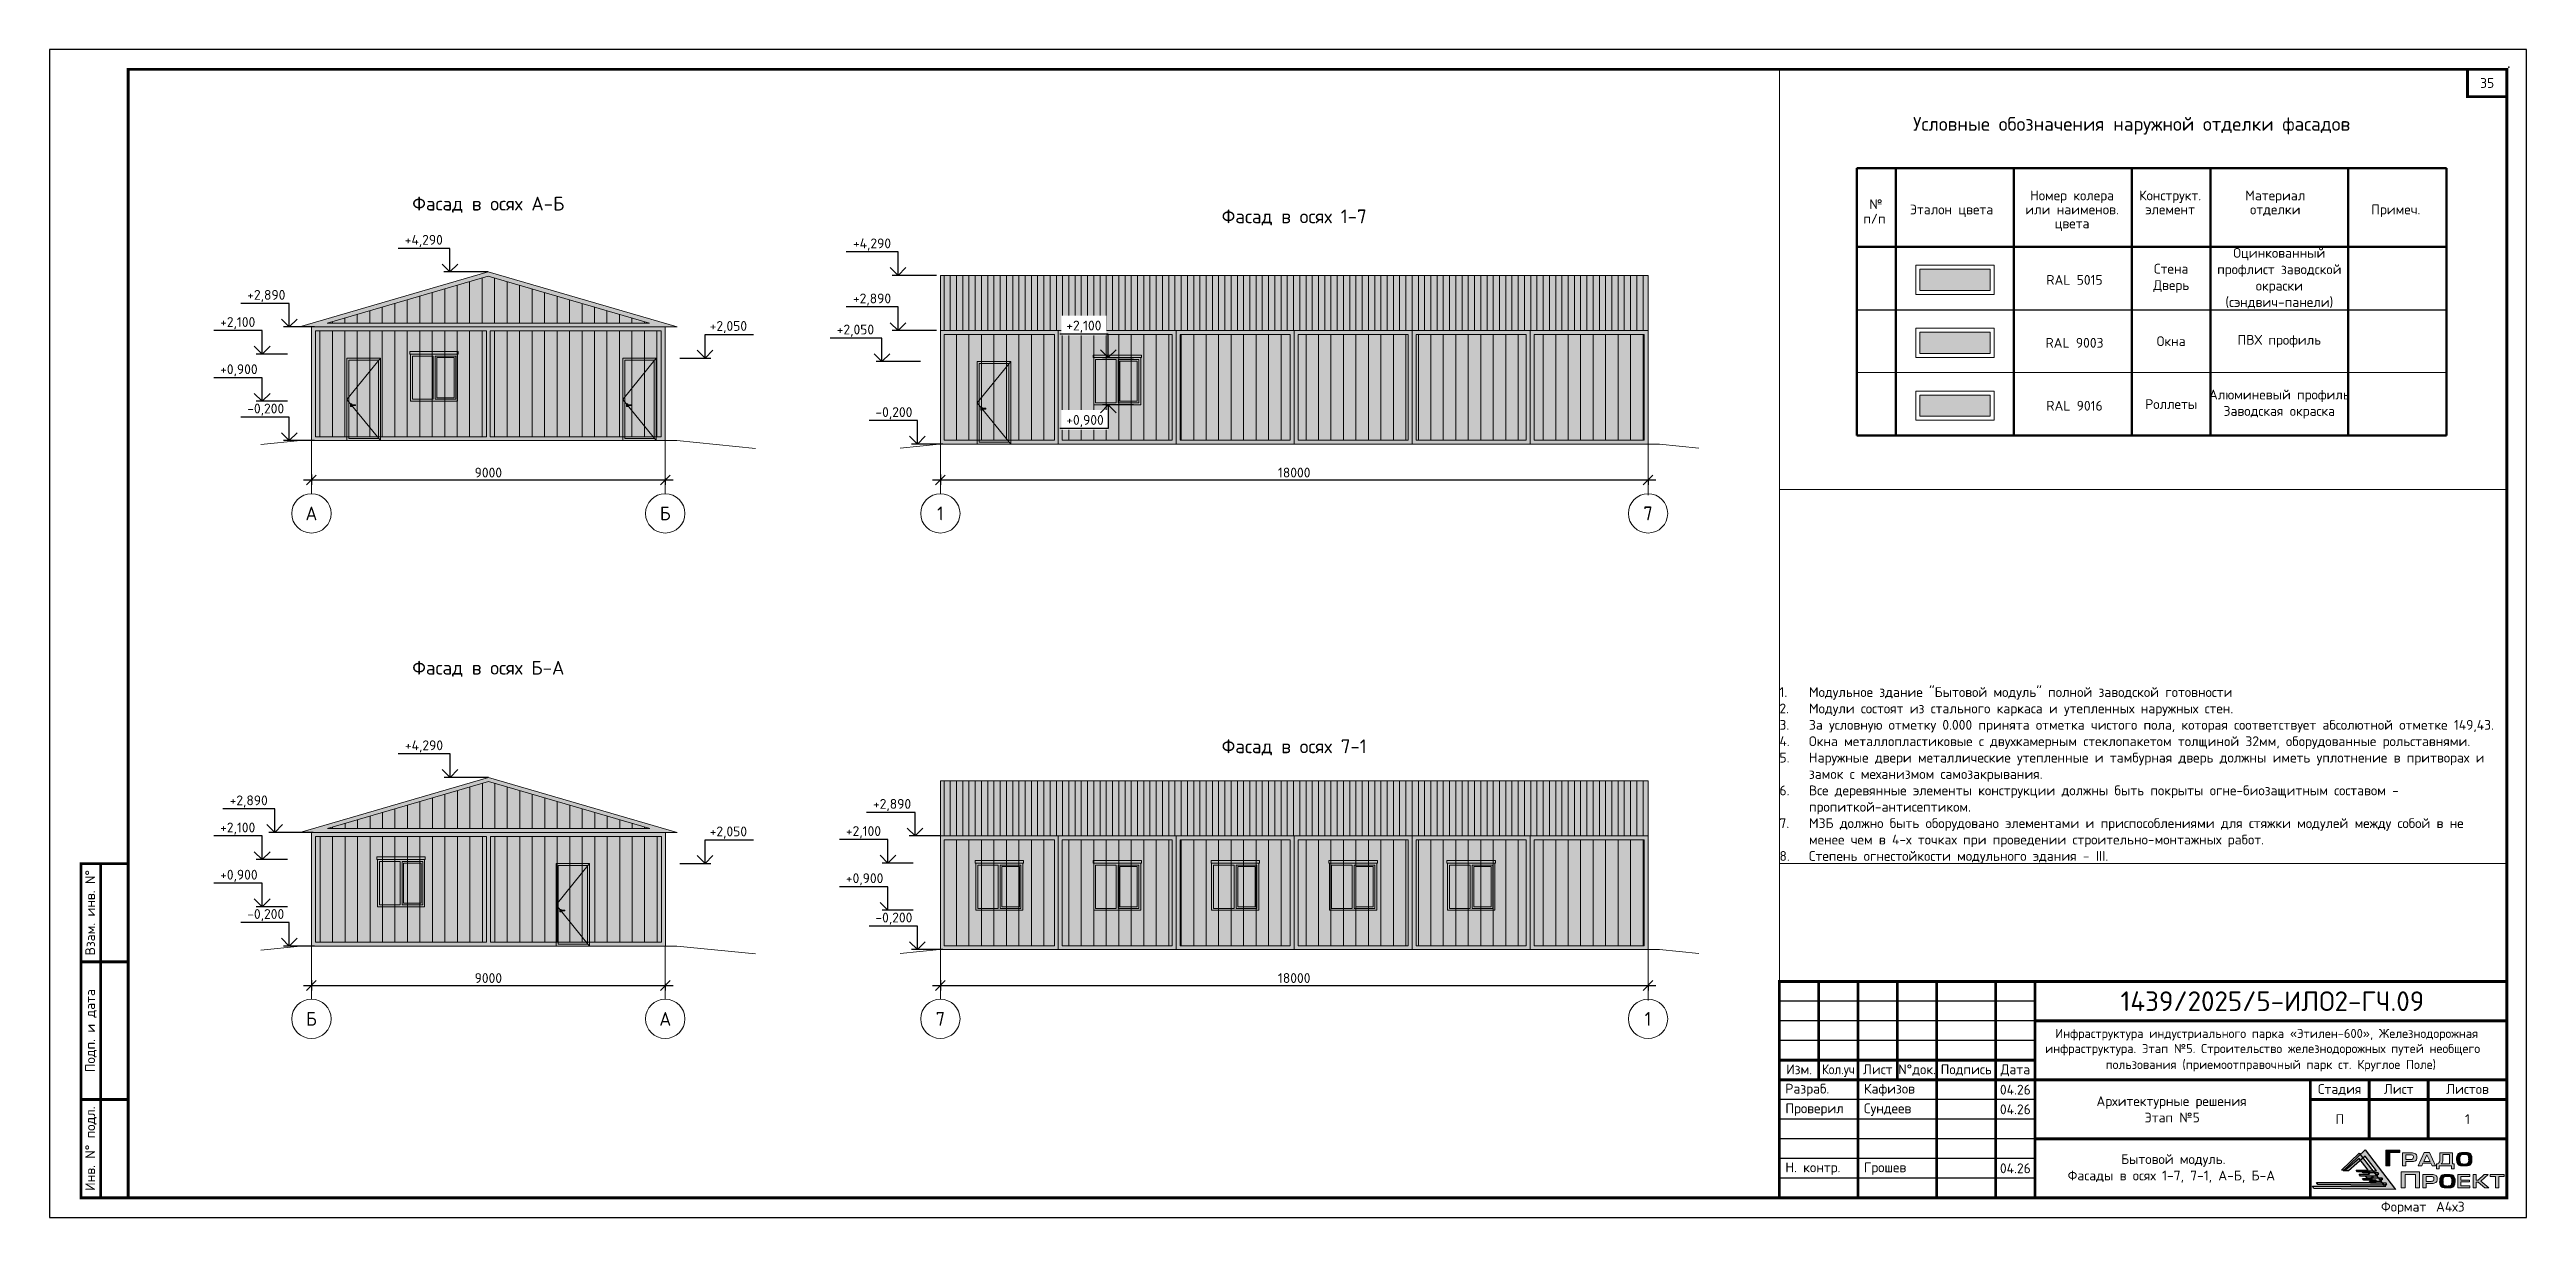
# Paper-space layout '09 быт модуль' of a CAD drawing. Header units: millimetres. Extents: x -84 to 546, y 72 to 369.
# The model-space entities are those that its viewports show. They can reach past a viewport. Long polylines and large blocks are cut down to what shows.
import ezdxf
from ezdxf.enums import TextEntityAlignment as Align

# ---------------------------------------------------------------- set-up
doc = ezdxf.new("R2010")
doc.units = ezdxf.units.MM
doc.linetypes.add('HIDDEN', pattern=[0.375, 0.25, -0.125])
doc.linetypes.add('осевая2', pattern=[28.575, 19.05, -3.175, 3.175, -3.175])
doc.layers.get('Defpoints').update_dxf_attribs({"color": 3})
for name, color, linetype in [('1', 7, 'Continuous'), ('ГрП_Рамка_ДинамическийФормат', 7, 'Continuous'), ('Окно', 7, 'Continuous'), ('ПП_Рамка_ДинамическийФормат', 7, 'Continuous'), ('ТХ размеры', 7, 'Continuous')]:
    doc.layers.add(name, color=color, linetype=linetype)
for name, color, linetype, lineweight in [('7.1.Экспликация', 7, 'Continuous', 60), ('второстепенные', 7, 'Continuous', 25), ('двери', 7, 'Continuous', 25), ('Дополнительная', 7, 'Continuous', 18), ('оси', 7, 'осевая2', 13), ('основная', 7, 'Continuous', 50), ('отметки', 7, 'Continuous', 18), ('размеры', 7, 'Continuous', 18), ('текст', 7, 'Continuous', 20), ('тонкая', 7, 'Continuous', 20), ('штриховка', 7, 'Continuous', 9)]:
    doc.layers.add(name, color=color, linetype=linetype, lineweight=lineweight)
doc.styles.add('GOST-2.304_Type-B', font='GOST Common.ttf')
doc.styles.add('ISOCPEUR', font='isocpeur.ttf')
doc.styles.add('ГОСТ 2.304', font='isocpeur.ttf')
doc.styles.add('СПДС', font='isocpeur.ttf')
doc.dimstyles.new('СПДС', dxfattribs={"dimscale": 50, "dimtxt": 2.5, "dimasz": 2.5, "dimexe": 1.25, "dimexo": 0.625, "dimtad": 1, "dimdec": 0, "dimrnd": 0.001, "dimtxsty": 'ГОСТ 2.304', "dimblk": 'OBLIQUE', "dimcen": 2.5, "dimdle": 2, "dimadec": 0, "dimazin": 2, "dimtfac": 0.75, "dimtdec": 0, "dimtmove": 1, "dimatfit": 3, "dimfxl": 1, "dimtolj": 1, "dimarcsym": 1})
pattern_1 = [(90, (5.53, -12854.05), (-317.5, 0), [])]

psp = doc.layouts.new('09 быт модуль')

# ---------------------------------------------------------------- texts
at = {"layer": 'текст', "lineweight": 20, "insert": (355.6, 162.29), "char_height": 2.5, "width": 182.5563, "attachment_point": 7, "style": 'ГОСТ 2.304'}
psp.add_mtext('\\pi-7.5,l7.5,t7.5;1.^IМодульное здание "{\\A1;Бытовой модуль" полной заводской готовности \\P}2.^IМодули состоят из стального каркаса и утепленных наружных стен. \\P{\\A1;3.^IЗа условную отметку 0.000 принята отметка чистого пола, которая соответствует абсолютной отметке 149,43.\\P}4.^IОкна металлопластиковые с двухкамерным стеклопакетом толщиной 32мм, оборудованные рольставнями.  \\P5.^IНаружные двери металлические утепленные и тамбурная дверь должны иметь уплотнение в притворах и замок с механизмом самозакрывания. \\P6.^IВсе деревянные элементы конструкции должны быть покрыты огне-биозащитным составом - пропиткой-антисептиком.\\P7.^IМЗБ должно быть оборудовано элементами и приспособлениями для стяжки модулей между собой в не менее чем в 4-х точках при проведении строительно-монтажных работ.\\P8.^IСтепень огнестойкости модульного эдания - III.', dxfattribs=at)
at = {"layer": 'текст', "lineweight": 20, "ltscale": 100, "char_height": 2.5, "width": 10, "attachment_point": 5, "style": 'ГОСТ 2.304'}
for insert in [(415.6, 104.79), (415.6, 99.79), (415.6, 84.79)]:
    psp.add_mtext('04.26', dxfattribs=dict(at, insert=insert))

msp = doc.modelspace()

# ---------------------------------------------------------------- texts
at = {"lineweight": 20, "ltscale": 100, "char_height": 250, "attachment_point": 5, "style": 'ГОСТ 2.304'}
for s, insert, width in [('Оцинкованный профлист заводской окраски (сэндвич-панели)', (4098518, 3971395.6), 3500), ('Стена\\PДверь', (4095768, 3971395.6), 2000), ('Окна', (4095768, 3969795.6), 2000), ('ПВХ профиль', (4098518, 3969795.6), 3500), ('Алюминевый профиль\\PЗаводская окраска', (4098518, 3968195.6), 3500), ('Роллеты', (4095768, 3968195.6), 2000)]:
    msp.add_mtext(s, dxfattribs=dict(at, insert=insert, width=width))
at = {"layer": 'текст', "ltscale": 100, "style": 'ГОСТ 2.304'}
for s, height, p in [('Условные обозначения наружной отделки фасадов', 350, (4094760.7, 3975320.3)), ('Номер колера', 250, (4093245.3, 3973502)), ('Конструкт.', 250, (4095740, 3973502)), ('Материал', 250, (4098414.1, 3973502)), ('п/п', 250, (4088218.3, 3972911)), ('№', 250, (4088260.2, 3973279.1)), ('Эталон цвета', 250, (4090181.5, 3973145.2)), ('или наименов.', 250, (4093245.3, 3973145.2)), ('цвета', 250, (4093245.3, 3972790.4)), ('элемент', 250, (4095740, 3973145.2)), ('отделки', 250, (4098414.1, 3973145.2)), ('Примеч.', 250, (4101480.2, 3973145.2)), ('RAL 5015', 250, (4093309, 3971354)), ('RAL 9003', 250, (4093309, 3969754)), ('RAL 9016', 250, (4093309, 3968154))]:
    msp.add_text(s, height=height, dxfattribs=at).set_placement(p, align=Align.MIDDLE_CENTER)
at = {"layer": 'текст', "style": 'ГОСТ 2.304'}
for s, p in [('Фасад в осях А-Б', (4227670, 3971850.4)), ('Фасад в осях 1-7', (4248166.8, 3971526.2)), ('Фасад в осях Б-А', (4227670, 3960048.1)), ('Фасад в осях 7-1', (4248166.8, 3958049.5))]:
    msp.add_text(s, height=350, dxfattribs=at).set_placement(p, align=Align.MIDDLE_CENTER)
at = {"layer": 'текст', "linetype": 'Continuous', "lineweight": 25, "ltscale": 100, "char_height": 250, "style": 'ГОСТ 2.304'}
for s, insert, width, attachment_point in [('+4,290', (4225543.5, 3971054.6), 1155.525, 1), ('+4,290', (4236944.2, 3970964.2), 1155.525, 1), ('+2,890', (4221537.7, 3969654.6), 1076.228, 1), ('+2,890', (4236944.2, 3969564.2), 1155.525, 1), ('+2,100', (4220848.3, 3968964.6), 1076.228, 1), ('+2,050', (4234251.2, 3968864.6), 1076.228, 3), ('+2,050', (4236532.1, 3968774.2), 1155.525, 1), ('+0,900', (4220848.3, 3967764.6), 1076.228, 1), ('-0,200', (4221537.7, 3966764.6), 1076.228, 1), ('-0,200', (4237515.6, 3966674.2), 1076.228, 1), ('+4,290', (4225549, 3958200.5), 1155.525, 1), ('+2,890', (4221089.9, 3956800.5), 1155.525, 1), ('+2,890', (4237453.7, 3956710.2), 1076.228, 1), ('+2,100', (4220848.3, 3956110.5), 1076.228, 1), ('+2,050', (4234251.2, 3956010.5), 1076.228, 3), ('+2,100', (4236764.3, 3956020.2), 1076.228, 1), ('+0,900', (4220848.3, 3954910.5), 1076.228, 1), ('+0,900', (4236764.3, 3954820.2), 1076.228, 1), ('-0,200', (4221537.7, 3953910.5), 1076.228, 1), ('-0,200', (4237515.6, 3953820.2), 1076.228, 1)]:
    msp.add_mtext(s, dxfattribs=dict(at, insert=insert, width=width, attachment_point=attachment_point))
at = {"layer": 'ТХ размеры', "style": 'GOST-2.304_Type-B'}
for s, p in [('А', (4223170, 3963973.5)), ('Б', (4232170, 3963973.5)), ('1', (4239166.8, 3963973.5)), ('7', (4257166.8, 3963973.5)), ('Б', (4223170, 3951119.5)), ('А', (4232170, 3951119.5)), ('7', (4239166.8, 3951119.5)), ('1', (4257166.8, 3951119.5))]:
    msp.add_text(s, height=350, dxfattribs=at).set_placement(p, align=Align.MIDDLE_CENTER)

# ---------------------------------------------------------------- blocks, each defined once
blk = doc.blocks.new('*U31')
at = {"layer": 'ПП_Рамка_ДинамическийФормат', "linetype": 'Continuous', "lineweight": 30, "true_color": 0x0c6001}
h = blk.add_hatch(color=88, dxfattribs=at)
h.dxf.hatch_style = 1
h.paths.add_polyline_path([(583.4, 11.89), (588.95, 17.21), (596.72, 7.1), (575.95, 7.34), (575.59, 7.93), (594.24, 7.93), (593.87, 8.41), (594.5, 8.41), (594.28, 8.69), (590.46, 8.69), (590.04, 9.24), (593.23, 9.24), (592.86, 9.72), (593.49, 9.73), (593.27, 10), (589.47, 10), (589.04, 10.56), (592.22, 10.56), (591.86, 11.03), (592.48, 11.04), (592.26, 11.33), (588.45, 11.32), (588.02, 11.87), (591.84, 11.88), (588.98, 15.58), (584.72, 11.89)])
at = {"layer": 'ПП_Рамка_ДинамическийФормат', "linetype": 'Continuous', "lineweight": 30, "true_color": 0x033c8c}
h = blk.add_hatch(color=156, dxfattribs=at)
h.dxf.hatch_style = 1
h.paths.add_polyline_path([(582.93, 12.05), (587.41, 16.35), (593.69, 8.19), (576.92, 8.38), (576.62, 8.85), (591.68, 8.85), (591.39, 9.24), (591.89, 9.24), (591.72, 9.47), (588.63, 9.47), (588.29, 9.91), (590.87, 9.91), (590.57, 10.3), (591.08, 10.3), (590.9, 10.53), (587.83, 10.53), (587.48, 10.98), (590.05, 10.98), (589.76, 11.36), (590.26, 11.36), (590.08, 11.6), (587.01, 11.59), (586.66, 12.04), (589.74, 12.04), (587.44, 15.03), (584, 12.05)])
at = {"layer": 'ПП_Рамка_ДинамическийФормат', "linetype": 'Continuous', "lineweight": 0, "true_color": 0x033c8c}
h = blk.add_hatch(color=156, dxfattribs=at)
h.dxf.hatch_style = 1
h.paths.add_polyline_path([(594.23, 13.1), (595.23, 13.1), (595.23, 16.53), (597.8, 16.53), (597.8, 17.14), (594.23, 17.14)])
h = blk.add_hatch(color=156, dxfattribs=at)
h.dxf.hatch_style = 1
h.paths.add_polyline_path([(601.81, 16.19, 0.129761), (600.77, 16.46), (598.48, 16.46), (598.48, 13.1), (599.33, 13.1), (599.33, 14.21), (600.8, 14.21, 0.148195), (601.76, 14.43, 0.229809), (602.12, 15.01), (602.12, 15.6, 0.271278)])
h.paths.add_polyline_path([(599.32, 15.95), (600.58, 15.95, -0.094959), (600.98, 15.88, -0.198887), (601.19, 15.68, -0.099141), (601.26, 15.31, -0.182798), (601.11, 14.9, -0.188884), (600.82, 14.74, -0.015492), (600.55, 14.72), (599.32, 14.72)], flags=16)
h.paths.add_polyline_path([(605.32, 16.48), (604.01, 16.48), (602.49, 13.1), (603.39, 13.1), (603.65, 13.79), (605.68, 13.79), (605.99, 13.1), (606.83, 13.1)])
h.paths.add_polyline_path([(604.67, 15.96), (605.5, 14.23), (603.87, 14.23)], flags=16)
h.paths.add_polyline_path([(611.21, 16.47), (607.94, 16.47), (607.94, 14.64, -0.224), (607.59, 13.73), (607.48, 13.62), (607.13, 13.62), (607.13, 12.35), (607.83, 12.35), (607.83, 13.1), (610.91, 13.1), (610.91, 12.36), (611.64, 12.36), (611.64, 13.62), (611.21, 13.62)])
h.paths.add_polyline_path([(608.73, 15.97), (610.42, 15.97), (610.42, 13.6), (608.33, 13.6), (608.34, 13.66), (608.41, 13.69), (608.48, 13.76, 0.193412), (608.73, 14.4)], flags=16)
h.paths.add_polyline_path([(602.77, 11.58), (598.11, 11.58), (598.11, 7.56), (599.13, 7.56), (599.13, 10.93), (601.75, 10.93), (601.75, 7.56), (602.77, 7.56)])
h.paths.add_polyline_path([(607.29, 9.47), (607.29, 10.05, 0.311605), (607.01, 10.64, 0.129761), (605.97, 10.91), (603.68, 10.91), (603.68, 7.56), (604.53, 7.56), (604.53, 8.66), (606, 8.66, 0.148195), (606.96, 8.89, 0.267677)])
h.paths.add_polyline_path([(604.53, 10.41), (605.78, 10.41, -0.094959), (606.19, 10.33, -0.198887), (606.4, 10.13, -0.099141), (606.47, 9.76, -0.182798), (606.32, 9.35, -0.188884), (606.03, 9.2, -0.015492), (605.76, 9.18), (604.53, 9.18)], flags=16)
h.paths.add_polyline_path([(615.51, 9.48), (613.33, 9.48), (613.33, 10.41), (615.61, 10.41), (615.61, 10.91), (612.53, 10.91), (612.53, 7.56), (615.61, 7.56), (615.61, 8.01), (613.33, 8.01), (613.33, 9.04), (615.51, 9.04)])
h.paths.add_polyline_path([(617.25, 10.91), (616.45, 10.91), (616.45, 7.56), (617.25, 7.56), (617.25, 9), (617.73, 9), (619.41, 7.56), (620.42, 7.56), (618.4, 9.26), (620.26, 10.91), (619.28, 10.91), (617.72, 9.5), (617.25, 9.5)])
h.paths.add_polyline_path([(622.96, 10.4), (624.32, 10.4), (624.32, 10.91), (620.79, 10.91), (620.79, 10.4), (622.15, 10.4), (622.15, 7.56), (622.96, 7.56)])
h = blk.add_hatch(color=156, dxfattribs=at)
h.dxf.hatch_style = 1
edge = h.paths.add_edge_path()
edge.add_spline(control_points=[(614.18, 13.1), (614.31, 13.1), (614.55, 13.1), (614.88, 13.12), (615.17, 13.17), (615.43, 13.26), (615.66, 13.35), (615.86, 13.54), (616.04, 13.82), (616.16, 14.32), (616.15, 14.7), (616.14, 14.94), (616.14, 15.1), (616.14, 15.39), (616.04, 15.79), (615.86, 16.07), (615.66, 16.26), (615.43, 16.36), (615.17, 16.45), (614.88, 16.5), (614.55, 16.51), (614.31, 16.51), (614.18, 16.51), (614.05, 16.51), (613.82, 16.51), (613.49, 16.5), (613.2, 16.45), (612.94, 16.36), (612.71, 16.26), (612.51, 16.07), (612.33, 15.79), (612.23, 15.39), (612.23, 15.1), (612.23, 14.94), (612.22, 14.7), (612.21, 14.32), (612.33, 13.82), (612.51, 13.54), (612.71, 13.35), (612.94, 13.26), (613.2, 13.17), (613.49, 13.12), (613.82, 13.1), (614.05, 13.1), (614.18, 13.1)], knot_values=[0, 0, 0, 0, 0.392432, 0.709081, 0.998708, 1.278127, 1.53821, 1.728059, 2.110629, 2.5013, 3.242256, 3.242256, 3.242256, 3.711066, 4.101736, 4.484307, 4.674156, 4.934238, 5.213657, 5.503284, 5.819934, 6.212366, 6.212366, 6.212366, 6.590896, 6.907546, 7.197173, 7.476592, 7.736674, 7.926524, 8.309094, 8.699764, 9.168574, 9.168574, 9.168574, 9.90953, 10.300201, 10.682771, 10.87262, 11.132703, 11.412122, 11.701749, 12.018398, 12.396929, 12.396929, 12.396929, 12.396929], degree=3, periodic=0)
edge = h.paths.add_edge_path(flags=16)
edge.add_spline(control_points=[(613.07, 14.94), (613.07, 14.88), (613.07, 14.8), (613.07, 14.81), (613.07, 14.69), (613.06, 14.48), (613.1, 14.21), (613.14, 14), (613.23, 13.87), (613.29, 13.75), (613.41, 13.68), (613.54, 13.61), (613.7, 13.6), (613.89, 13.59), (614.04, 13.58), (614.15, 13.58), (614.18, 13.58), (614.22, 13.58), (614.32, 13.58), (614.48, 13.59), (614.66, 13.6), (614.83, 13.61), (614.96, 13.68), (615.07, 13.74), (615.14, 13.87), (615.22, 13.99), (615.27, 14.2), (615.31, 14.47), (615.3, 14.69), (615.3, 14.81), (615.3, 14.93), (615.31, 15.14), (615.27, 15.41), (615.23, 15.62), (615.14, 15.75), (615.07, 15.87), (614.96, 15.93), (614.83, 16), (614.66, 16.01), (614.48, 16.02), (614.32, 16.03), (614.22, 16.03), (614.19, 16.03), (614.15, 16.03), (614.05, 16.03), (613.89, 16.02), (613.71, 16.01), (613.54, 16), (613.41, 15.93), (613.3, 15.87), (613.23, 15.75), (613.15, 15.62), (613.1, 15.41), (613.06, 15.14), (613.07, 15), (613.07, 14.94)], knot_values=[0, 0, 0, 0, 1, 2, 3, 4, 5, 6, 7, 8, 9, 10, 11, 12, 13, 14, 15, 16, 17, 18, 19, 20, 21, 22, 23, 24, 25, 26, 27, 28, 29, 30, 31, 32, 33, 34, 35, 36, 37, 38, 39, 40, 41, 42, 43, 44, 45, 46, 47, 48, 49, 50, 51, 52, 53, 53, 53, 53], degree=3, periodic=0)
h = blk.add_hatch(color=156, dxfattribs=at)
h.dxf.hatch_style = 1
edge = h.paths.add_edge_path()
edge.add_spline(control_points=[(609.88, 7.56), (610.01, 7.56), (610.25, 7.56), (610.58, 7.56), (610.87, 7.58), (611.14, 7.67), (611.36, 7.76), (611.57, 7.96), (611.74, 8.23), (611.86, 8.73), (611.85, 9.11), (611.85, 9.36), (611.85, 9.51), (611.85, 9.8), (611.74, 10.21), (611.57, 10.48), (611.36, 10.68), (611.14, 10.77), (610.87, 10.86), (610.58, 10.91), (610.25, 10.91), (610.01, 10.91), (609.88, 10.91), (609.76, 10.91), (609.52, 10.91), (609.2, 10.91), (608.9, 10.86), (608.64, 10.77), (608.41, 10.68), (608.21, 10.48), (608.04, 10.21), (607.93, 9.8), (607.93, 9.51), (607.93, 9.36), (607.92, 9.11), (607.91, 8.73), (608.04, 8.23), (608.21, 7.96), (608.41, 7.76), (608.64, 7.67), (608.9, 7.58), (609.2, 7.56), (609.52, 7.56), (609.76, 7.56), (609.88, 7.56)], knot_values=[0, 0, 0, 0, 0.392432, 0.709081, 0.998708, 1.278127, 1.53821, 1.728059, 2.110629, 2.5013, 3.242256, 3.242256, 3.242256, 3.711066, 4.101736, 4.484307, 4.674156, 4.934238, 5.213657, 5.503284, 5.819934, 6.212366, 6.212366, 6.212366, 6.590896, 6.907546, 7.197173, 7.476592, 7.736674, 7.926524, 8.309094, 8.699764, 9.168574, 9.168574, 9.168574, 9.90953, 10.300201, 10.682771, 10.87262, 11.132703, 11.412122, 11.701749, 12.018398, 12.396929, 12.396929, 12.396929, 12.396929], degree=3, periodic=0)
edge = h.paths.add_edge_path(flags=16)
edge.add_spline(control_points=[(608.77, 9.35), (608.78, 9.3), (608.78, 9.22), (608.78, 9.22), (608.77, 9.11), (608.77, 8.89), (608.81, 8.62), (608.85, 8.41), (608.93, 8.28), (609, 8.16), (609.11, 8.1), (609.24, 8.03), (609.41, 8.02), (609.59, 8), (609.75, 8), (609.85, 8), (609.89, 8), (609.92, 8), (610.03, 8), (610.19, 8), (610.37, 8.01), (610.53, 8.02), (610.66, 8.09), (610.78, 8.16), (610.85, 8.28), (610.93, 8.4), (610.97, 8.61), (611.01, 8.88), (611.01, 9.1), (611, 9.22), (611.01, 9.34), (611.01, 9.55), (610.97, 9.82), (610.93, 10.03), (610.85, 10.16), (610.78, 10.28), (610.67, 10.34), (610.53, 10.42), (610.37, 10.42), (610.19, 10.44), (610.03, 10.44), (609.93, 10.44), (609.89, 10.44), (609.85, 10.44), (609.75, 10.44), (609.59, 10.44), (609.41, 10.42), (609.25, 10.41), (609.11, 10.34), (609, 10.28), (608.93, 10.16), (608.85, 10.03), (608.81, 9.82), (608.77, 9.55), (608.77, 9.41), (608.77, 9.35)], knot_values=[0, 0, 0, 0, 1, 2, 3, 4, 5, 6, 7, 8, 9, 10, 11, 12, 13, 14, 15, 16, 17, 18, 19, 20, 21, 22, 23, 24, 25, 26, 27, 28, 29, 30, 31, 32, 33, 34, 35, 36, 37, 38, 39, 40, 41, 42, 43, 44, 45, 46, 47, 48, 49, 50, 51, 52, 53, 53, 53, 53], degree=3, periodic=0)
at = {"layer": 'ПП_Рамка_ДинамическийФормат'}
blk.add_lwpolyline([(0, 0), (630, 0), (630, 297), (0, 297)], close=True, dxfattribs=at)
at = {"layer": 'ПП_Рамка_ДинамическийФормат', "const_width": 0.7}
for points in [[(20, 5), (625, 5), (625, 292), (20, 292)], [(625, 285), (625, 292), (615, 292), (615, 285)], [(8, 5), (20, 5), (20, 90), (8, 90)], [(440, 60), (440, 5), (625, 5), (625, 60)]]:
    blk.add_lwpolyline(points, close=True, dxfattribs=at)
for points in [[(13, 5), (13, 90)], [(20, 65), (8, 65)], [(450, 60), (450, 35)], [(460, 60), (460, 5)], [(470, 60), (470, 35)], [(480, 60), (480, 5)], [(495, 60), (495, 5)], [(505, 60), (505, 5)], [(505, 50), (625, 50)], [(505, 40), (440, 40)], [(505, 35), (440, 35)], [(505, 35), (625, 35)], [(575, 35), (575, 5)], [(590, 35), (590, 20)], [(605, 35), (605, 20)], [(20, 30), (8, 30)], [(625, 30), (575, 30)], [(505, 20), (625, 20)]]:
    blk.add_lwpolyline(points, dxfattribs=at)
at = {"layer": 'ПП_Рамка_ДинамическийФормат'}
for points in [[(505, 55), (440, 55)], [(505, 50), (440, 50)], [(505, 45), (440, 45)], [(505, 30), (440, 30)], [(505, 25), (440, 25)], [(505, 20), (440, 20)], [(505, 15), (440, 15)], [(505, 10), (440, 10)]]:
    blk.add_lwpolyline(points, dxfattribs=at)
at = {"layer": 'ПП_Рамка_ДинамическийФормат', "color": 88, "linetype": 'Continuous', "lineweight": 30, "true_color": 0x0c6001}
blk.add_lwpolyline([(583.4, 11.89), (588.95, 17.21), (596.72, 7.1), (575.95, 7.34), (575.59, 7.93), (594.24, 7.93), (593.87, 8.41), (594.5, 8.41), (594.28, 8.69), (590.46, 8.69), (590.04, 9.24), (593.23, 9.24), (592.86, 9.72), (593.49, 9.73), (593.27, 10), (589.47, 10), (589.04, 10.56), (592.22, 10.56), (591.86, 11.03), (592.48, 11.04), (592.26, 11.33), (588.45, 11.32), (588.02, 11.87), (591.84, 11.88), (588.98, 15.58), (584.72, 11.89)], close=True, dxfattribs=at)
at = {"layer": 'ПП_Рамка_ДинамическийФормат', "color": 7, "linetype": 'Continuous', "lineweight": 30, "true_color": 0xffffff}
blk.add_lwpolyline([(582.93, 12.05), (587.41, 16.35), (593.69, 8.19), (576.92, 8.38), (576.62, 8.85), (591.68, 8.85), (591.39, 9.24), (591.89, 9.24), (591.72, 9.47), (588.63, 9.47), (588.29, 9.91), (590.87, 9.91), (590.57, 10.3), (591.08, 10.3), (590.9, 10.53), (587.83, 10.53), (587.48, 10.98), (590.05, 10.98), (589.76, 11.36), (590.26, 11.36), (590.08, 11.6), (587.01, 11.59), (586.66, 12.04), (589.74, 12.04), (587.44, 15.03), (584, 12.05)], close=True, dxfattribs=at)
at = {"layer": 'ПП_Рамка_ДинамическийФормат', "color": 156, "linetype": 'Continuous', "lineweight": 0, "true_color": 0x033c8c}
blk.add_lwpolyline([(594.23, 13.1), (594.23, 17.14), (597.8, 17.14), (597.8, 16.53), (595.23, 16.53), (595.23, 13.1), (594.23, 13.1)], dxfattribs=at)
for points in [[(598.48, 13.1), (598.48, 16.46), (600.77, 16.46, -0.129761), (601.81, 16.19, -0.271278), (602.12, 15.6), (602.12, 15.01, -0.229809), (601.76, 14.43, -0.148195), (600.8, 14.21), (599.33, 14.21), (599.33, 13.1), (598.48, 13.1)], [(607.94, 16.47), (611.21, 16.47), (611.21, 13.62), (611.64, 13.62), (611.64, 12.36), (610.91, 12.36), (610.91, 13.1), (607.83, 13.1), (607.83, 12.35), (607.13, 12.35), (607.13, 13.62), (607.48, 13.62), (607.59, 13.73, 0.224), (607.94, 14.64), (607.94, 16.47)], [(603.68, 7.56), (603.68, 10.91), (605.97, 10.91, -0.129761), (607.01, 10.64, -0.311605), (607.29, 10.05), (607.29, 9.47, -0.267677), (606.96, 8.89, -0.148195), (606, 8.66), (604.53, 8.66), (604.53, 7.56), (603.68, 7.56)]]:
    blk.add_lwpolyline(points, format="xyb", dxfattribs=at)
for points in [[(599.32, 15.95), (600.58, 15.95, -0.094959), (600.98, 15.88, -0.198887), (601.19, 15.68, -0.099141), (601.26, 15.31, -0.182798), (601.11, 14.9, -0.188884), (600.82, 14.74, -0.015492), (600.55, 14.72), (599.32, 14.72), (599.32, 15.95)], [(608.73, 15.97), (610.42, 15.97), (610.42, 13.6), (608.33, 13.6), (608.34, 13.66), (608.41, 13.69), (608.48, 13.76, 0.193412), (608.73, 14.4), (608.73, 15.97)], [(604.53, 10.41), (605.78, 10.41, -0.094959), (606.19, 10.33, -0.198887), (606.4, 10.13, -0.099141), (606.47, 9.76, -0.182798), (606.32, 9.35, -0.188884), (606.03, 9.2, -0.015492), (605.76, 9.18), (604.53, 9.18), (604.53, 10.41)]]:
    blk.add_lwpolyline(points, format="xyb", close=True, dxfattribs=at)
for points in [[(602.49, 13.1), (604.01, 16.48), (605.32, 16.48), (606.83, 13.1), (605.99, 13.1), (605.68, 13.79), (603.65, 13.79), (603.39, 13.1)], [(603.87, 14.23), (605.5, 14.23), (604.67, 15.96), (603.87, 14.23)], [(602.77, 7.56), (602.77, 11.58), (598.11, 11.58), (598.11, 7.56), (599.13, 7.56), (599.13, 10.93), (601.75, 10.93), (601.75, 7.56)], [(612.53, 10.91), (612.53, 7.56), (615.61, 7.56), (615.61, 8.01), (613.33, 8.01), (613.33, 9.04), (615.51, 9.04), (615.51, 9.48), (613.33, 9.48), (613.33, 10.41), (615.61, 10.41), (615.61, 10.91)], [(616.45, 10.91), (617.25, 10.91), (617.25, 9.5), (617.72, 9.5), (619.28, 10.91), (620.26, 10.91), (618.4, 9.26), (620.42, 7.56), (619.41, 7.56), (617.73, 9), (617.25, 9), (617.25, 7.56), (616.45, 7.56)], [(622.15, 7.56), (622.15, 10.4), (620.79, 10.4), (620.79, 10.91), (624.32, 10.91), (624.32, 10.4), (622.96, 10.4), (622.96, 7.56)]]:
    blk.add_lwpolyline(points, close=True, dxfattribs=at)
for points in [[(614.18, 13.1), (614.31, 13.1), (614.55, 13.1), (614.88, 13.12), (615.17, 13.17), (615.43, 13.26), (615.66, 13.35), (615.86, 13.54), (616.04, 13.82), (616.16, 14.32), (616.15, 14.7), (616.14, 14.94), (616.14, 15.1), (616.14, 15.39), (616.04, 15.79), (615.86, 16.07), (615.66, 16.26), (615.43, 16.36), (615.17, 16.45), (614.88, 16.5), (614.55, 16.51), (614.31, 16.51), (614.18, 16.51), (614.05, 16.51), (613.82, 16.51), (613.49, 16.5), (613.2, 16.45), (612.94, 16.36), (612.71, 16.26), (612.51, 16.07), (612.33, 15.79), (612.23, 15.39), (612.23, 15.1), (612.23, 14.94), (612.22, 14.7), (612.21, 14.32), (612.33, 13.82), (612.51, 13.54), (612.71, 13.35), (612.94, 13.26), (613.2, 13.17), (613.49, 13.12), (613.82, 13.1), (614.05, 13.1), (614.18, 13.1)], [(609.88, 7.56), (610.01, 7.56), (610.25, 7.56), (610.58, 7.56), (610.87, 7.58), (611.14, 7.67), (611.36, 7.76), (611.57, 7.96), (611.74, 8.23), (611.86, 8.73), (611.85, 9.11), (611.85, 9.36), (611.85, 9.51), (611.85, 9.8), (611.74, 10.21), (611.57, 10.48), (611.36, 10.68), (611.14, 10.77), (610.87, 10.86), (610.58, 10.91), (610.25, 10.91), (610.01, 10.91), (609.88, 10.91), (609.76, 10.91), (609.52, 10.91), (609.2, 10.91), (608.9, 10.86), (608.64, 10.77), (608.41, 10.68), (608.21, 10.48), (608.04, 10.21), (607.93, 9.8), (607.93, 9.51), (607.93, 9.36), (607.92, 9.11), (607.91, 8.73), (608.04, 8.23), (608.21, 7.96), (608.41, 7.76), (608.64, 7.67), (608.9, 7.58), (609.2, 7.56), (609.52, 7.56), (609.76, 7.56), (609.88, 7.56)]]:
    blk.add_open_spline(points, degree=3, knots=[0, 0, 0, 0, 0.392432, 0.709081, 0.998708, 1.278127, 1.53821, 1.728059, 2.110629, 2.5013, 3.242256, 3.242256, 3.242256, 3.711066, 4.101736, 4.484307, 4.674156, 4.934238, 5.213657, 5.503284, 5.819934, 6.212366, 6.212366, 6.212366, 6.590896, 6.907546, 7.197173, 7.476592, 7.736674, 7.926524, 8.309094, 8.699764, 9.168574, 9.168574, 9.168574, 9.90953, 10.300201, 10.682771, 10.87262, 11.132703, 11.412122, 11.701749, 12.018398, 12.396929, 12.396929, 12.396929, 12.396929], dxfattribs=at)
for points in [[(613.07, 14.94), (613.07, 14.88), (613.07, 14.8), (613.07, 14.81), (613.07, 14.69), (613.06, 14.48), (613.1, 14.21), (613.14, 14), (613.23, 13.87), (613.29, 13.75), (613.41, 13.68), (613.54, 13.61), (613.7, 13.6), (613.89, 13.59), (614.04, 13.58), (614.15, 13.58), (614.18, 13.58), (614.22, 13.58), (614.32, 13.58), (614.48, 13.59), (614.66, 13.6), (614.83, 13.61), (614.96, 13.68), (615.07, 13.74), (615.14, 13.87), (615.22, 13.99), (615.27, 14.2), (615.31, 14.47), (615.3, 14.69), (615.3, 14.81), (615.3, 14.93), (615.31, 15.14), (615.27, 15.41), (615.23, 15.62), (615.14, 15.75), (615.07, 15.87), (614.96, 15.93), (614.83, 16), (614.66, 16.01), (614.48, 16.02), (614.32, 16.03), (614.22, 16.03), (614.19, 16.03), (614.15, 16.03), (614.05, 16.03), (613.89, 16.02), (613.71, 16.01), (613.54, 16), (613.41, 15.93), (613.3, 15.87), (613.23, 15.75), (613.15, 15.62), (613.1, 15.41), (613.06, 15.14), (613.07, 15), (613.07, 14.94)], [(608.77, 9.35), (608.78, 9.3), (608.78, 9.22), (608.78, 9.22), (608.77, 9.11), (608.77, 8.89), (608.81, 8.62), (608.85, 8.41), (608.93, 8.28), (609, 8.16), (609.11, 8.1), (609.24, 8.03), (609.41, 8.02), (609.59, 8), (609.75, 8), (609.85, 8), (609.89, 8), (609.92, 8), (610.03, 8), (610.19, 8), (610.37, 8.01), (610.53, 8.02), (610.66, 8.09), (610.78, 8.16), (610.85, 8.28), (610.93, 8.4), (610.97, 8.61), (611.01, 8.88), (611.01, 9.1), (611, 9.22), (611.01, 9.34), (611.01, 9.55), (610.97, 9.82), (610.93, 10.03), (610.85, 10.16), (610.78, 10.28), (610.67, 10.34), (610.53, 10.42), (610.37, 10.42), (610.19, 10.44), (610.03, 10.44), (609.93, 10.44), (609.89, 10.44), (609.85, 10.44), (609.75, 10.44), (609.59, 10.44), (609.41, 10.42), (609.25, 10.41), (609.11, 10.34), (609, 10.28), (608.93, 10.16), (608.85, 10.03), (608.81, 9.82), (608.77, 9.55), (608.77, 9.41), (608.77, 9.35)]]:
    blk.add_open_spline(points, degree=3, dxfattribs=at)
at = {"layer": 'ПП_Рамка_ДинамическийФормат'}
blk.add_point((625.5, 292.5), dxfattribs=at)
at = {"layer": 'ПП_Рамка_ДинамическийФормат', "style": 'ISOCPEUR'}
for s, p in [('Взам. инв. N%%D', (12.33, 77.5)), ('Подп. и дата', (12.33, 47.5)), ('Инв. N%%D подл.', (12.33, 17.5))]:
    blk.add_text(s, height=2.5, rotation=90, dxfattribs=at).set_placement(p, align=Align.BOTTOM_CENTER)
at = {"layer": 'ПП_Рамка_ДинамическийФормат', "style": 'СПДС'}
for s, p in [('Изм.', (445, 35.67)), ('Лист', (465, 35.67)), ('N%%Dдок.', (475, 35.67)), ('Подпись', (487.5, 35.67)), ('Дата', (500, 35.67)), ('Стадия', (582.5, 30.67)), ('Лист', (597.5, 30.67)), ('Листов', (615, 30.67))]:
    blk.add_text(s, height=2.5, dxfattribs=at).set_placement(p, align=Align.BOTTOM_CENTER)
at = {"layer": 'ПП_Рамка_ДинамическийФормат', "style": 'СПДС', "width": 0.9}
blk.add_text('Кол.уч', height=2.5, dxfattribs=at).set_placement((455, 35.67), align=Align.BOTTOM_CENTER)
at = {"layer": 'ПП_Рамка_ДинамическийФормат', "style": 'ISOCPEUR'}
blk.add_text('Формат', height=2.5, dxfattribs=at).set_placement((593, 1.5))
at = {"layer": 'ПП_Рамка_ДинамическийФормат', "flags": 4}
for tag, height, style, p in [('НОМЕР', 2.5, 'ISOCPEUR', (620, 288.5)), ('ШИФР', 5, 'СПДС', (565, 55)), ('ОБЪЕКТ', 2.5, 'СПДС', (565, 42.5)), ('ПОДОБЪЕКТ', 2.5, 'СПДС', (540, 27.5)), ('СТАДИЯ', 2.5, 'СПДС', (582.5, 25)), ('ЛИСТ', 2.5, 'СПДС', (597.5, 25)), ('ЛИСТОВ', 2.5, 'СПДС', (615, 25)), ('ЧЕРТЕЖ', 2.5, 'СПДС', (540, 12.5))]:
    blk.add_attdef(tag, text='', height=height, dxfattribs=dict(at, style=style)).set_placement(p, align=Align.MIDDLE_CENTER)
at = {"layer": 'ПП_Рамка_ДинамическийФормат', "style": 'СПДС'}
for tag, p, flags in [('СПЕЦ_1', (441.5, 31.5), 12), ('ФАМИЛИЯ_1', (461.5, 31.5), 4), ('СПЕЦ_2', (441.5, 26.5), 12), ('ФАМИЛИЯ_2', (461.5, 26.5), 4), ('СПЕЦ_3', (441.5, 21.5), 12), ('СПЕЦ_4', (441.5, 16.5), 12), ('ФАМИЛИЯ_3', (461.5, 21.5), 4), ('ФАМИЛИЯ_4', (461.5, 16.5), 4), ('СПЕЦ_5', (441.5, 11.5), 12), ('ФАМИЛИЯ_5', (461.5, 11.5), 4), ('СПЕЦ_6', (441.5, 6.5), 12), ('ФАМИЛИЯ_6', (461.5, 6.5), 4)]:
    blk.add_attdef(tag, p, '', height=2.5, dxfattribs=dict(at, flags=flags))
blk.add_attdef('ФОРМАТ', (607, 1.5), '', height=2.5, dxfattribs=at)
blk = doc.blocks.new('_Oblique')
at = {"color": 0, "linetype": 'ByBlock', "lineweight": -2}
blk.add_line((-0.5, -0.5), (0.5, 0.5), dxfattribs=at)
blk = doc.blocks.new('*D166')
at = {"layer": 'Defpoints', "color": 0, "linetype": 'Continuous', "lineweight": 20, "transparency": 16777216}
for p in [(4223170, 3965024), (4232170, 3964925), (4232170, 3964824)]:
    blk.add_point(p, dxfattribs=at)
at = {"layer": 'размеры', "color": 0, "linetype": 'Continuous', "lineweight": -2, "transparency": 16777216}
for p, q in [((4222970, 3964824), (4232370, 3964824)), ((4223170, 3964961), (4223170, 3964699)), ((4232170, 3964863), (4232170, 3964699))]:
    blk.add_line(p, q, dxfattribs=at)
at = {"layer": 'размеры', "color": 0, "linetype": 'Continuous', "lineweight": -2, "transparency": 16777216, "xscale": 250, "yscale": 250, "zscale": 250, "rotation": 180}
blk.add_blockref('_Oblique', (4223170, 3964824), dxfattribs=at)
at = {"layer": 'размеры', "color": 0, "linetype": 'Continuous', "lineweight": -2, "transparency": 16777216, "xscale": 250, "yscale": 250, "zscale": 250}
blk.add_blockref('_Oblique', (4232170, 3964824), dxfattribs=at)
at = {"layer": 'размеры', "color": 0, "linetype": 'Continuous', "lineweight": 25, "transparency": 16777216, "insert": (4227670, 3965011), "char_height": 250, "attachment_point": 5, "style": 'ГОСТ 2.304'}
blk.add_mtext('\\A1;9000', dxfattribs=at)
blk = doc.blocks.new('дверь')
at = {"layer": 'штриховка', "lineweight": 20, "ltscale": 100, "true_color": 0x007cb0}
h = blk.add_hatch(color=144, dxfattribs=at)
h.dxf.hatch_style = 1
h.paths.add_polyline_path([(4046677, 3954350), (4048377, 3954350), (4048377, 3958550), (4046677, 3958550)])
at = {"layer": '1', "linetype": 'HIDDEN', "lineweight": 20, "ltscale": 700}
for p, q in [((4048377, 3958550), (4046677, 3956448)), ((4046677, 3956448), (4048377, 3954350))]:
    blk.add_line(p, q, dxfattribs=at)
at = {"layer": '1', "lineweight": 20, "ltscale": 100}
for points in [[(4046677, 3954350), (4048377, 3954350), (4048377, 3958550), (4046677, 3958550)], [(4046777, 3954450), (4048277, 3954450), (4048277, 3958450), (4046777, 3958450)], [(4046927, 3956216), (4046862, 3956216), (4046862, 3956085), (4046927, 3956085)], [(4046889, 3956174), (4047111, 3956174), (4047111, 3956135), (4046889, 3956135)]]:
    blk.add_lwpolyline(points, close=True, dxfattribs=at)
at = {"layer": 'двери', "linetype": 'Continuous', "lineweight": 20}
for p, q in [((4046848, 3958550), (4048377, 3958550)), ((4048377, 3954350), (4048377, 3958353))]:
    blk.add_line(p, q, dxfattribs=at)
blk = doc.blocks.new('*D167')
at = {"layer": 'Defpoints', "color": 0, "linetype": 'Continuous', "lineweight": 20, "transparency": 16777216}
for p in [(4239167, 3965024), (4257167, 3964925), (4257167, 3964824)]:
    blk.add_point(p, dxfattribs=at)
at = {"layer": 'размеры', "color": 0, "linetype": 'Continuous', "lineweight": -2, "transparency": 16777216}
for p, q in [((4238967, 3964824), (4257367, 3964824)), ((4239167, 3964961), (4239167, 3964699)), ((4257167, 3964863), (4257167, 3964699))]:
    blk.add_line(p, q, dxfattribs=at)
at = {"layer": 'размеры', "color": 0, "linetype": 'Continuous', "lineweight": -2, "transparency": 16777216, "xscale": 250, "yscale": 250, "zscale": 250, "rotation": 180}
blk.add_blockref('_Oblique', (4239167, 3964824), dxfattribs=at)
at = {"layer": 'размеры', "color": 0, "linetype": 'Continuous', "lineweight": -2, "transparency": 16777216, "xscale": 250, "yscale": 250, "zscale": 250}
blk.add_blockref('_Oblique', (4257167, 3964824), dxfattribs=at)
at = {"layer": 'размеры', "color": 0, "linetype": 'Continuous', "lineweight": 25, "transparency": 16777216, "insert": (4248167, 3965011), "char_height": 250, "attachment_point": 5, "style": 'ГОСТ 2.304'}
blk.add_mtext('\\A1;18000', dxfattribs=at)
blk = doc.blocks.new('*D168')
at = {"layer": 'Defpoints', "color": 0, "linetype": 'Continuous', "lineweight": 20, "transparency": 16777216}
for p in [(4223170, 3952169), (4232170, 3952071), (4232170, 3951969)]:
    blk.add_point(p, dxfattribs=at)
at = {"layer": 'размеры', "color": 0, "linetype": 'Continuous', "lineweight": -2, "transparency": 16777216}
for p, q in [((4223170, 3952107), (4223170, 3951844)), ((4232170, 3952009), (4232170, 3951844)), ((4222970, 3951969), (4232370, 3951969))]:
    blk.add_line(p, q, dxfattribs=at)
at = {"layer": 'размеры', "color": 0, "linetype": 'Continuous', "lineweight": -2, "transparency": 16777216, "xscale": 250, "yscale": 250, "zscale": 250, "rotation": 180}
blk.add_blockref('_Oblique', (4223170, 3951969), dxfattribs=at)
at = {"layer": 'размеры', "color": 0, "linetype": 'Continuous', "lineweight": -2, "transparency": 16777216, "xscale": 250, "yscale": 250, "zscale": 250}
blk.add_blockref('_Oblique', (4232170, 3951969), dxfattribs=at)
at = {"layer": 'размеры', "color": 0, "linetype": 'Continuous', "lineweight": 25, "transparency": 16777216, "insert": (4227670, 3952157), "char_height": 250, "attachment_point": 5, "style": 'ГОСТ 2.304'}
blk.add_mtext('\\A1;9000', dxfattribs=at)
blk = doc.blocks.new('*D169')
at = {"layer": 'Defpoints', "color": 0, "linetype": 'Continuous', "lineweight": 20, "transparency": 16777216}
for p in [(4239167, 3952169), (4257167, 3952071), (4257167, 3951969)]:
    blk.add_point(p, dxfattribs=at)
at = {"layer": 'размеры', "color": 0, "linetype": 'Continuous', "lineweight": -2, "transparency": 16777216}
for p, q in [((4239167, 3952107), (4239167, 3951844)), ((4257167, 3952009), (4257167, 3951844)), ((4238967, 3951969), (4257367, 3951969))]:
    blk.add_line(p, q, dxfattribs=at)
at = {"layer": 'размеры', "color": 0, "linetype": 'Continuous', "lineweight": -2, "transparency": 16777216, "xscale": 250, "yscale": 250, "zscale": 250, "rotation": 180}
blk.add_blockref('_Oblique', (4239167, 3951969), dxfattribs=at)
at = {"layer": 'размеры', "color": 0, "linetype": 'Continuous', "lineweight": -2, "transparency": 16777216, "xscale": 250, "yscale": 250, "zscale": 250}
blk.add_blockref('_Oblique', (4257167, 3951969), dxfattribs=at)
at = {"layer": 'размеры', "color": 0, "linetype": 'Continuous', "lineweight": 25, "transparency": 16777216, "insert": (4248167, 3952157), "char_height": 250, "attachment_point": 5, "style": 'ГОСТ 2.304'}
blk.add_mtext('\\A1;18000', dxfattribs=at)
blk = doc.blocks.new('окно 1.2х1.2')
at = {"layer": 'Окно', "lineweight": 20, "ltscale": 100, "true_color": 0xffffff}
h = blk.add_hatch(color=7, dxfattribs=at)
h.paths.add_polyline_path([(4219603, 3967774), (4219079, 3967774), (4219079, 3966674), (4219603, 3966674)], flags=0)
h.paths.add_polyline_path([(4219563, 3967734), (4219563, 3966714), (4219119, 3966714), (4219119, 3967734)], flags=0)
h.paths.add_polyline_path([(4219653, 3967824), (4218453, 3967824), (4218453, 3966624), (4219653, 3966624)])
h.paths.add_polyline_path([(4219603, 3966674), (4219079, 3966674), (4219079, 3967774), (4219603, 3967774)], flags=16)
h.paths.add_polyline_path([(4219028, 3966674), (4218503, 3966674), (4218503, 3967774), (4219028, 3967774)], flags=16)
at = {"layer": 'Окно', "lineweight": 20, "ltscale": 100, "true_color": 0xa0a2a6}
blk.add_hatch(color=253, dxfattribs=at).paths.add_polyline_path([(4219653, 3967824), (4218453, 3967824), (4218453, 3967799), (4219653, 3967799)])
at = {"layer": 'Окно', "lineweight": 20, "ltscale": 100}
h = blk.add_hatch(color=256, dxfattribs=at)
h.set_gradient(color1=(76, 114, 153), color2=(247, 247, 247), rotation=270, tint=1)
h.paths.add_polyline_path([(4219028, 3967774), (4218503, 3967774), (4218503, 3966674), (4219028, 3966674)])
h = blk.add_hatch(color=256, dxfattribs=at)
h.set_gradient(color1=(76, 114, 153), color2=(247, 247, 247), rotation=270, tint=1)
h.paths.add_polyline_path([(4219563, 3967734), (4219119, 3967734), (4219119, 3966714), (4219563, 3966714)])
blk.add_line((4219079, 3967774), (4219079, 3966674), dxfattribs=at)
blk.add_lwpolyline([(4218438, 3967824), (4219670, 3967824), (4219670, 3967891), (4218438, 3967891)], close=True, dxfattribs=at)
at = {"layer": 'Окно', "color": 18, "linetype": 'Continuous', "lineweight": 20, "true_color": 0x000000}
blk.add_lwpolyline([(4218453, 3966624), (4219653, 3966624), (4219653, 3967824), (4218453, 3967824)], close=True, dxfattribs=at)
at = {"layer": 'Окно', "color": 18, "lineweight": 20, "ltscale": 100, "true_color": 0x000000}
for points in [[(4218503, 3967774), (4219028, 3967774), (4219028, 3966674), (4218503, 3966674)], [(4219078, 3967774), (4219603, 3967774), (4219603, 3966674), (4219078, 3966674)], [(4219119, 3967734), (4219563, 3967734), (4219563, 3966714), (4219119, 3966714)]]:
    blk.add_lwpolyline(points, close=True, dxfattribs=at)

# ---------------------------------------------------------------- dimensions: what is measured, and where the dimension line sits
at = {"layer": 'размеры', "linetype": 'Continuous', "lineweight": 25}
for base, p1, p2, picture, middle in [((4232170, 3964823.5), (4223170, 3965023.5), (4232170, 3964925.4), '*D166', (4227670, 3965011)), ((4257166.8, 3964823.5), (4239166.8, 3965023.5), (4257166.8, 3964925.4), '*D167', (4248166.8, 3965011)), ((4232170, 3951969.5), (4223170, 3952169.5), (4232170, 3952071.3), '*D168', (4227670, 3952157)), ((4257166.8, 3951969.5), (4239166.8, 3952169.5), (4257166.8, 3952071.3), '*D169', (4248166.8, 3952157))]:
    dim = msp.add_linear_dim(base=base, p1=p1, p2=p2, dimstyle='СПДС', override={"dimscale": 100}, dxfattribs=at)
    dim.commit()
    dim.dimension.update_dxf_attribs({"geometry": picture, "text_midpoint": middle})

# ---------------------------------------------------------------- hatches: boundary and pattern name
at = {"lineweight": 20, "ltscale": 100}
h = msp.add_hatch(dxfattribs=at)
h.set_pattern_fill('ANSI31', color=256, scale=50, angle=45)
h.paths.add_polyline_path([(4239166.8, 3968623.2), (4257166.8, 3968623.2), (4257166.8, 3970023.2), (4239166.8, 3970023.2)])
h = msp.add_hatch(dxfattribs=at)
h.set_pattern_fill('ANSI31', color=256, scale=100, angle=45)
h.paths.add_polyline_path([(4239266.8, 3965833.2), (4242066.8, 3965833.2), (4242066.8, 3968523.2), (4239266.8, 3968523.2)])
h.paths.add_polyline_path([(4242266.8, 3965833.2), (4245066.8, 3965833.2), (4245066.8, 3968523.2), (4242266.8, 3968523.2)])
h.paths.add_polyline_path([(4245266.8, 3965833.2), (4248066.8, 3965833.2), (4248066.8, 3968523.2), (4245266.8, 3968523.2)])
h.paths.add_polyline_path([(4248266.8, 3965833.2), (4251066.8, 3965833.2), (4251066.8, 3968523.2), (4248266.8, 3968523.2)])
h.paths.add_polyline_path([(4251266.8, 3965833.2), (4254066.8, 3965833.2), (4254066.8, 3968523.2), (4251266.8, 3968523.2)])
h.paths.add_polyline_path([(4254266.8, 3965833.2), (4257066.8, 3965833.2), (4257066.8, 3968523.2), (4254266.8, 3968523.2)])
h = msp.add_hatch(dxfattribs=at)
h.set_pattern_fill('ANSI31', color=256, scale=50, angle=45)
h.set_pattern_definition([(90, (0, -12854.05), (-158.75, 0), [])])
h.paths.add_polyline_path([(4239166.8, 3955769.2), (4257166.8, 3955769.2), (4257166.8, 3957169.2), (4239166.8, 3957169.2)])
h = msp.add_hatch(dxfattribs=at)
h.set_pattern_fill('ANSI31', color=256, scale=100, angle=45)
h.set_pattern_definition([(90, (0, -12854.05), (-317.5, 0), [])])
h.paths.add_polyline_path([(4239266.8, 3952979.2), (4242066.8, 3952979.2), (4242066.8, 3955669.2), (4239266.8, 3955669.2)])
h.paths.add_polyline_path([(4242266.8, 3952979.2), (4245066.8, 3952979.2), (4245066.8, 3955669.2), (4242266.8, 3955669.2)])
h.paths.add_polyline_path([(4245266.8, 3952979.2), (4248066.8, 3952979.2), (4248066.8, 3955669.2), (4245266.8, 3955669.2)])
h.paths.add_polyline_path([(4248266.8, 3952979.2), (4251066.8, 3952979.2), (4251066.8, 3955669.2), (4248266.8, 3955669.2)])
h.paths.add_polyline_path([(4251266.8, 3952979.2), (4254066.8, 3952979.2), (4254066.8, 3955669.2), (4251266.8, 3955669.2)])
h.paths.add_polyline_path([(4254266.8, 3952979.2), (4257066.8, 3952979.2), (4257066.8, 3955669.2), (4254266.8, 3955669.2)])
at = {"layer": 'двери', "lineweight": 20, "ltscale": 100, "true_color": 0xecece7}
h = msp.add_hatch(color=254, dxfattribs=at)
h.dxf.hatch_style = 1
h.paths.add_polyline_path([(4091162.5, 3970024.8), (4089373.5, 3970024.8), (4089373.5, 3969484.5), (4091162.5, 3969484.5)])
at = {"layer": 'двери', "lineweight": 20, "ltscale": 100, "true_color": 0xf1f0ea}
h = msp.add_hatch(color=7, dxfattribs=at)
h.dxf.hatch_style = 1
h.paths.add_polyline_path([(4091162.5, 3968424.8), (4089373.5, 3968424.8), (4089373.5, 3967884.5), (4091162.5, 3967884.5)])
at = {"layer": 'штриховка', "lineweight": 20, "ltscale": 100, "true_color": 0x007cb0}
h = msp.add_hatch(color=144, dxfattribs=at)
h.dxf.hatch_style = 1
h.paths.add_polyline_path([(4091162.5, 3971624.8), (4089373.5, 3971624.8), (4089373.5, 3971084.5), (4091162.5, 3971084.5)])
h = msp.add_hatch(color=144, dxfattribs=at)
h.dxf.hatch_style = 1
h.paths.add_polyline_path([(4232169.1, 3968714.9), (4232470, 3968713.5), (4227670, 3970113.5), (4222870, 3968713.5), (4223172.3, 3968712.1), (4223167.7, 3965823.5), (4232171, 3965823.5)])
at = {"layer": 'штриховка', "lineweight": 20, "ltscale": 100}
h = msp.add_hatch(dxfattribs=at)
h.set_pattern_fill('ANSI31', color=256, scale=100, angle=45)
h.paths.add_polyline_path([(4223570, 3968813.5), (4231770, 3968813.5), (4227670, 3970009.4)])
at = {"layer": 'штриховка', "lineweight": 20, "ltscale": 100, "true_color": 0x007cb0}
h = msp.add_hatch(color=144, dxfattribs=at)
h.dxf.hatch_style = 1
h.paths.add_polyline_path([(4257166.8, 3968623.2), (4239166.8, 3968623.2), (4239166.8, 3965733.2), (4257166.8, 3965733.2)])
h.paths.add_polyline_path([(4257166.8, 3970023.2), (4239166.8, 3970023.2), (4239166.8, 3968623.2), (4257166.8, 3968623.2)])
at = {"layer": 'штриховка', "lineweight": 20, "ltscale": 100}
h = msp.add_hatch(dxfattribs=at)
h.set_pattern_fill('ANSI31', color=256, scale=100, angle=45)
h.paths.add_polyline_path([(4223270, 3965923.5), (4223270, 3968613.5), (4227620, 3968613.5), (4227620, 3965923.5)])
h.paths.add_polyline_path([(4227720, 3965923.5), (4227720, 3968613.5), (4232070, 3968613.5), (4232070, 3965923.5)])
at = {"layer": 'штриховка', "lineweight": 20, "ltscale": 100, "true_color": 0x007cb0}
h = msp.add_hatch(color=144, dxfattribs=at)
h.dxf.hatch_style = 1
h.paths.add_polyline_path([(4232174.7, 3955860.9), (4232475.6, 3955859.5), (4227675.6, 3957259.5), (4222875.6, 3955859.5), (4223177.9, 3955858.1), (4223173.3, 3952969.5), (4232176.5, 3952969.5)])
at = {"layer": 'штриховка', "lineweight": 20, "ltscale": 100}
h = msp.add_hatch(dxfattribs=at)
h.set_pattern_fill('ANSI31', color=256, scale=100, angle=45)
h.set_pattern_definition(pattern_1)
h.paths.add_polyline_path([(4223575.6, 3955959.5), (4231775.6, 3955959.5), (4227675.6, 3957155.3)])
at = {"layer": 'штриховка', "lineweight": 20, "ltscale": 100, "true_color": 0x007cb0}
h = msp.add_hatch(color=144, dxfattribs=at)
h.dxf.hatch_style = 1
h.paths.add_polyline_path([(4257166.8, 3955769.2), (4239166.8, 3955769.2), (4239166.8, 3952879.2), (4257166.8, 3952879.2)])
h.paths.add_polyline_path([(4257166.8, 3957169.2), (4239166.8, 3957169.2), (4239166.8, 3955769.2), (4257166.8, 3955769.2)])
at = {"layer": 'штриховка', "lineweight": 20, "ltscale": 100}
h = msp.add_hatch(dxfattribs=at)
h.set_pattern_fill('ANSI31', color=256, scale=100, angle=45)
h.set_pattern_definition(pattern_1)
h.paths.add_polyline_path([(4223275.6, 3953069.5), (4223275.6, 3955759.5), (4227625.6, 3955759.5), (4227625.6, 3953069.5)])
h.paths.add_polyline_path([(4227725.6, 3953069.5), (4227725.6, 3955759.5), (4232075.6, 3955759.5), (4232075.6, 3953069.5)])

# ---------------------------------------------------------------- linework, layer by layer
at = {"layer": '1', "lineweight": 20, "ltscale": 100}
for points in [[(4089273.5, 3971724.8), (4091262.5, 3971724.8), (4091262.5, 3970984.5), (4089273.5, 3970984.5)], [(4089373.5, 3971624.8), (4091162.5, 3971624.8), (4091162.5, 3971084.5), (4089373.5, 3971084.5)], [(4089273.5, 3970124.8), (4091262.5, 3970124.8), (4091262.5, 3969384.5), (4089273.5, 3969384.5)], [(4089373.5, 3970024.8), (4091162.5, 3970024.8), (4091162.5, 3969484.5), (4089373.5, 3969484.5)], [(4089273.5, 3968524.8), (4091262.5, 3968524.8), (4091262.5, 3967784.5), (4089273.5, 3967784.5)], [(4089373.5, 3968424.8), (4091162.5, 3968424.8), (4091162.5, 3967884.5), (4089373.5, 3967884.5)]]:
    msp.add_lwpolyline(points, close=True, dxfattribs=at)
at = {"layer": '7.1.Экспликация', "lineweight": 25}
msp.add_line((4087768, 3970595.6), (4102768, 3970595.6), dxfattribs=at)
at = {"layer": 'второстепенные', "lineweight": 20, "ltscale": 100}
for points in [[(4222870, 3968713.5), (4232470, 3968713.5), (4227670, 3970113.5)], [(4223570, 3968813.5), (4231770, 3968813.5), (4227670, 3970009.4)], [(4239166.8, 3968623.2), (4257166.8, 3968623.2), (4257166.8, 3970023.2), (4239166.8, 3970023.2)], [(4239166.8, 3965733.2), (4242166.8, 3965733.2), (4242166.8, 3968623.2), (4239166.8, 3968623.2)], [(4239266.8, 3965833.2), (4242066.8, 3965833.2), (4242066.8, 3968523.2), (4239266.8, 3968523.2)], [(4242166.8, 3965733.2), (4245166.8, 3965733.2), (4245166.8, 3968623.2), (4242166.8, 3968623.2)], [(4242266.8, 3965833.2), (4245066.8, 3965833.2), (4245066.8, 3968523.2), (4242266.8, 3968523.2)], [(4245166.8, 3965733.2), (4248166.8, 3965733.2), (4248166.8, 3968623.2), (4245166.8, 3968623.2)], [(4245266.8, 3965833.2), (4248066.8, 3965833.2), (4248066.8, 3968523.2), (4245266.8, 3968523.2)], [(4248166.8, 3965733.2), (4251166.8, 3965733.2), (4251166.8, 3968623.2), (4248166.8, 3968623.2)], [(4248266.8, 3965833.2), (4251066.8, 3965833.2), (4251066.8, 3968523.2), (4248266.8, 3968523.2)], [(4251166.8, 3965733.2), (4254166.8, 3965733.2), (4254166.8, 3968623.2), (4251166.8, 3968623.2)], [(4251266.8, 3965833.2), (4254066.8, 3965833.2), (4254066.8, 3968523.2), (4251266.8, 3968523.2)], [(4254166.8, 3965733.2), (4257166.8, 3965733.2), (4257166.8, 3968623.2), (4254166.8, 3968623.2)], [(4254266.8, 3965833.2), (4257066.8, 3965833.2), (4257066.8, 3968523.2), (4254266.8, 3968523.2)], [(4222875.6, 3955859.5), (4232475.6, 3955859.5), (4227675.6, 3957259.5)], [(4223575.6, 3955959.5), (4231775.6, 3955959.5), (4227675.6, 3957155.3)], [(4239166.8, 3955769.2), (4257166.8, 3955769.2), (4257166.8, 3957169.2), (4239166.8, 3957169.2)], [(4239166.8, 3952879.2), (4242166.8, 3952879.2), (4242166.8, 3955769.2), (4239166.8, 3955769.2)], [(4239266.8, 3952979.2), (4242066.8, 3952979.2), (4242066.8, 3955669.2), (4239266.8, 3955669.2)], [(4242166.8, 3952879.2), (4245166.8, 3952879.2), (4245166.8, 3955769.2), (4242166.8, 3955769.2)], [(4242266.8, 3952979.2), (4245066.8, 3952979.2), (4245066.8, 3955669.2), (4242266.8, 3955669.2)], [(4245166.8, 3952879.2), (4248166.8, 3952879.2), (4248166.8, 3955769.2), (4245166.8, 3955769.2)], [(4245266.8, 3952979.2), (4248066.8, 3952979.2), (4248066.8, 3955669.2), (4245266.8, 3955669.2)], [(4248166.8, 3952879.2), (4251166.8, 3952879.2), (4251166.8, 3955769.2), (4248166.8, 3955769.2)], [(4248266.8, 3952979.2), (4251066.8, 3952979.2), (4251066.8, 3955669.2), (4248266.8, 3955669.2)], [(4251166.8, 3952879.2), (4254166.8, 3952879.2), (4254166.8, 3955769.2), (4251166.8, 3955769.2)], [(4251266.8, 3952979.2), (4254066.8, 3952979.2), (4254066.8, 3955669.2), (4251266.8, 3955669.2)], [(4254166.8, 3952879.2), (4257166.8, 3952879.2), (4257166.8, 3955769.2), (4254166.8, 3955769.2)], [(4254266.8, 3952979.2), (4257066.8, 3952979.2), (4257066.8, 3955669.2), (4254266.8, 3955669.2)]]:
    msp.add_lwpolyline(points, close=True, dxfattribs=at)
at = {"layer": 'Дополнительная'}
for p, q in [((4221887.3, 3965723.5), (4222889.3, 3965823.5)), ((4221887.3, 3965723.5), (4222889.3, 3965823.5)), ((4234465.9, 3965623.5), (4232461.9, 3965823.5)), ((4238146, 3965633.2), (4239148, 3965733.2)), ((4258456.5, 3965633.2), (4257454.5, 3965733.2)), ((4221887.3, 3952869.5), (4222889.3, 3952969.5)), ((4221887.3, 3952869.5), (4222889.3, 3952969.5)), ((4234465.9, 3952769.5), (4232461.9, 3952969.5)), ((4238146, 3952779.2), (4239148, 3952879.2)), ((4258456.5, 3952779.2), (4257454.5, 3952879.2))]:
    msp.add_line(p, q, dxfattribs=at)
at = {"layer": 'Дополнительная', "linetype": 'Continuous', "ltscale": 0.083333}
for points in [[(4222870, 3968713.5), (4232470, 3968713.5), (4232470, 3968713.5), (4222870, 3968713.5)], [(4222889.3, 3965823.5), (4232461.9, 3965823.5), (4232461.9, 3965823.5), (4222889.3, 3965823.5)], [(4239148, 3965733.2), (4257454.5, 3965733.2), (4257454.5, 3965733.2), (4239148, 3965733.2)], [(4222889.3, 3952969.5), (4232461.9, 3952969.5), (4232461.9, 3952969.5), (4222889.3, 3952969.5)], [(4239148, 3952879.2), (4257454.5, 3952879.2), (4257454.5, 3952879.2), (4239148, 3952879.2)]]:
    msp.add_lwpolyline(points, close=True, dxfattribs=at)
at = {"layer": 'Дополнительная', "lineweight": 20, "ltscale": 100}
for centre in [(4223170, 3963973.5), (4232170, 3963973.5), (4239166.8, 3963973.5), (4257166.8, 3963973.5), (4223170, 3951119.5), (4232170, 3951119.5), (4239166.8, 3951119.5), (4257166.8, 3951119.5)]:
    msp.add_circle(centre, 500, dxfattribs=at)
at = {"layer": 'оси', "ltscale": 25, "extrusion": (1, 0, 0)}
for p, q in [((4223170, 3965823.5), (4223170, 3964473.5)), ((4232170, 3965823.5), (4232170, 3964473.5)), ((4239166.8, 3965733.2), (4239166.8, 3964473.5)), ((4257166.8, 3965733.2), (4257166.8, 3964436.9)), ((4223170, 3952969.5), (4223170, 3951619.5)), ((4232170, 3952969.5), (4232170, 3951619.5)), ((4239166.8, 3952879.2), (4239166.8, 3951619.5)), ((4257166.8, 3952879.2), (4257166.8, 3951582.9))]:
    msp.add_line(p, q, dxfattribs=at)
at = {"layer": 'оси', "ltscale": 25, "extrusion": (1, 0, 0), "elevation": 4232170}
for points in [[(3965808.5, 0), (3964536, 0)], [(3952954.4, 0), (3951682, 0)]]:
    msp.add_lwpolyline(points, dxfattribs=at)
at = {"layer": 'основная'}
for p, q in [((4087768, 3974195.6), (4087768, 3967395.6)), ((4087768, 3974195.6), (4102768, 3974195.6)), ((4088768, 3974195.6), (4088768, 3967395.6)), ((4091768, 3974195.6), (4091768, 3967395.6)), ((4094768, 3974195.6), (4094768, 3967395.6)), ((4096768, 3974195.6), (4096768, 3967395.6)), ((4100268, 3974195.6), (4100268, 3967395.6)), ((4102768, 3974195.6), (4102768, 3967395.6)), ((4087768, 3972195.6), (4102768, 3972195.6)), ((4087768, 3967395.6), (4102768, 3967395.6))]:
    msp.add_line(p, q, dxfattribs=at)
at = {"layer": 'отметки', "linetype": 'Continuous', "lineweight": 25, "ltscale": 100, "extrusion": (0, 1, 0)}
for points, elevation in [([(-4226692, 0), (-4225374.1, 0)], 3970713.5), ([(-4238092.7, 0), (-4236774.7, 0)], 3970623.2), ([(-4227670, 0), (-4226542, 0)], 3970113.5), ([(-4239070.7, 0), (-4237942.7, 0)], 3970023.2), ([(-4222606.9, 0), (-4221376.6, 0)], 3969313.5), ([(-4238092.7, 0), (-4236774.7, 0)], 3969223.2), ([(-4221917.5, 0), (-4220687.2, 0)], 3968623.5), ([(-4223250.8, 0), (-4222456.9, 0)], 3968713.5), ([(-4233182, 0), (-4234412.3, 0)], 3968523.5), ([(-4237680.6, 0), (-4236362.6, 0)], 3968433.2), ([(-4239070.7, 0), (-4237942.7, 0)], 3968623.2), ([(-4222561.4, 0), (-4221767.5, 0)], 3968023.5), ([(-4232538.1, 0), (-4233332, 0)], 3967923.5), ([(-4238658.6, 0), (-4237530.6, 0)], 3967833.2), ([(-4244083, 0), (-4243289.1, 0)], 3967933.2), ([(-4221917.5, 0), (-4220687.2, 0)], 3967423.5), ([(-4222561.4, 0), (-4221767.5, 0)], 3966823.5), ([(-4222606.9, 0), (-4221376.6, 0)], 3966423.5), ([(-4238584.8, 0), (-4237354.5, 0)], 3966333.2), ([(-4223250.8, 0), (-4222456.9, 0)], 3965823.5), ([(-4239228.7, 0), (-4238434.8, 0)], 3965733.2), ([(-4226697.5, 0), (-4225379.6, 0)], 3957859.5), ([(-4227675.6, 0), (-4226547.5, 0)], 3957259.5), ([(-4222238.4, 0), (-4220920.5, 0)], 3956459.5), ([(-4223216.5, 0), (-4222088.4, 0)], 3955859.5), ([(-4238522.9, 0), (-4237292.6, 0)], 3956369.2), ([(-4221917.5, 0), (-4220687.2, 0)], 3955769.5), ([(-4222561.4, 0), (-4221767.5, 0)], 3955169.5), ([(-4233182, 0), (-4234412.3, 0)], 3955669.5), ([(-4237833.5, 0), (-4236603.2, 0)], 3955679.2), ([(-4239166.8, 0), (-4238372.9, 0)], 3955769.2), ([(-4221917.5, 0), (-4220687.2, 0)], 3954569.5), ([(-4232538.1, 0), (-4233332, 0)], 3955069.5), ([(-4238477.4, 0), (-4237683.5, 0)], 3955079.2), ([(-4222561.4, 0), (-4221767.5, 0)], 3953969.5), ([(-4237833.5, 0), (-4236603.2, 0)], 3954479.2), ([(-4222606.9, 0), (-4221376.6, 0)], 3953569.5), ([(-4238584.8, 0), (-4237354.5, 0)], 3953479.2), ([(-4238477.4, 0), (-4237683.5, 0)], 3953879.2), ([(-4223250.8, 0), (-4222456.9, 0)], 3952969.5), ([(-4239228.7, 0), (-4238434.8, 0)], 3952879.2)]:
    msp.add_lwpolyline(points, dxfattribs=dict(at, elevation=elevation))
at = {"layer": 'отметки', "linetype": 'Continuous', "lineweight": 25, "ltscale": 100, "extrusion": (-0.707107, -0.707107, 0)}
for points, elevation in [([(181428.4, 0), (181145.5, 0)], -5796016.8), ([(189553.7, 0), (189270.9, 0)], -5804014.4), ([(179529.7, 0), (179246.9, 0)], -5792138.2), ([(190543.7, 0), (190260.8, 0)], -5803024.4), ([(179530.1, 0), (179247.3, 0)], -5791162.8), ([(187566.1, 0), (187283.2, 0)], -5799057.4), ([(190810.9, 0), (190528.1, 0)], -5802174.4), ([(194812.1, 0), (194529.3, 0)], -5806317.1), ([(180378.6, 0), (180095.8, 0)], -5790314.3), ([(181573.3, 0), (181290.4, 0)], -5790094.7), ([(192935.2, 0), (192652.4, 0)], -5801328.9), ([(190521.5, 0), (190238.6, 0)], -5786931.5), ([(188358.3, 0), (188075.5, 0)], -5782788.5), ([(199937.1, 0), (199654.3, 0)], -5794239.5), ([(188619.3, 0), (188336.5, 0)], -5782073.6), ([(196655.3, 0), (196372.4, 0)], -5789968.2), ([(199937.5, 0), (199654.7, 0)], -5793264.1), ([(189467.8, 0), (189185, 0)], -5781225.1), ([(200786, 0), (200503.2, 0)], -5792415.6), ([(190662.4, 0), (190379.6, 0)], -5781005.5), ([(202024.4, 0), (201741.6, 0)], -5792239.7)]:
    msp.add_lwpolyline(points, dxfattribs=dict(at, elevation=elevation))
at = {"layer": 'отметки', "linetype": 'Continuous', "lineweight": 25, "ltscale": 100, "extrusion": (1, 0, 0)}
for points, elevation in [([(3970113.5, 0), (3970713.5, 0)], 4226692), ([(3970023.2, 0), (3970623.2, 0)], 4238092.7), ([(3968713.5, 0), (3969313.5, 0)], 4222606.9), ([(3968623.2, 0), (3969223.2, 0)], 4238092.7), ([(3968023.5, 0), (3968623.5, 0)], 4221917.5), ([(3967833.2, 0), (3968433.2, 0)], 4237680.6), ([(3966823.5, 0), (3967423.5, 0)], 4221917.5), ([(3965823.5, 0), (3966423.5, 0)], 4222606.9), ([(3965733.2, 0), (3966333.2, 0)], 4238584.8), ([(3957259.5, 0), (3957859.5, 0)], 4226697.5), ([(3955859.5, 0), (3956459.5, 0)], 4222238.4), ([(3955769.2, 0), (3956369.2, 0)], 4238522.9), ([(3955169.5, 0), (3955769.5, 0)], 4221917.5), ([(3955079.2, 0), (3955679.2, 0)], 4237833.5), ([(3953969.5, 0), (3954569.5, 0)], 4221917.5), ([(3953879.2, 0), (3954479.2, 0)], 4237833.5), ([(3952969.5, 0), (3953569.5, 0)], 4222606.9), ([(3952879.2, 0), (3953479.2, 0)], 4238584.8)]:
    msp.add_lwpolyline(points, dxfattribs=dict(at, elevation=elevation))
at = {"layer": 'отметки', "linetype": 'Continuous', "lineweight": 25, "ltscale": 100, "extrusion": (0.707107, -0.707107, 0)}
for points, elevation in [([(5796016.8, 0), (5796299.6, 0)], 181428.4), ([(5804014.4, 0), (5804297.2, 0)], 189553.7), ([(5792138.2, 0), (5792421.1, 0)], 179529.7), ([(5803024.4, 0), (5803307.3, 0)], 190543.7), ([(5791162.8, 0), (5791445.7, 0)], 179530.1), ([(5799057.4, 0), (5799340.2, 0)], 187566.1), ([(5802174.4, 0), (5802457.3, 0)], 190810.9), ([(5806317.1, 0), (5806599.9, 0)], 194812.1), ([(5790314.3, 0), (5790597.1, 0)], 180378.6), ([(5790094.7, 0), (5790377.5, 0)], 181573.3), ([(5801328.9, 0), (5801611.7, 0)], 192935.2), ([(5786931.5, 0), (5787214.3, 0)], 190521.5), ([(5782788.5, 0), (5783071.3, 0)], 188358.3), ([(5794239.5, 0), (5794522.3, 0)], 199937.1), ([(5782073.6, 0), (5782356.5, 0)], 188619.3), ([(5789968.2, 0), (5790251, 0)], 196655.3), ([(5793264.1, 0), (5793546.9, 0)], 199937.5), ([(5781225.1, 0), (5781507.9, 0)], 189467.8), ([(5781005.5, 0), (5781288.3, 0)], 190662.4), ([(5792239.7, 0), (5792522.6, 0)], 202024.4)]:
    msp.add_lwpolyline(points, dxfattribs=dict(at, elevation=elevation))
at = {"layer": 'отметки', "linetype": 'Continuous', "lineweight": 25, "ltscale": 100, "extrusion": (-1, 0, 0), "elevation": -4233182}
for points in [[(-3967923.5, 0), (-3968523.5, 0)], [(-3955069.5, 0), (-3955669.5, 0)]]:
    msp.add_lwpolyline(points, dxfattribs=at)
at = {"layer": 'отметки', "linetype": 'Continuous', "lineweight": 25, "ltscale": 100, "extrusion": (0, -1, 0), "elevation": -3966733.2}
msp.add_lwpolyline([(4244083, 0), (4243289.1, 0)], dxfattribs=at)
at = {"layer": 'отметки', "linetype": 'Continuous', "lineweight": 25, "ltscale": 100, "extrusion": (0.707107, 0.707107, 0), "elevation": 5805468.5}
msp.add_lwpolyline([(-195660.6, 0), (-195943.5, 0)], dxfattribs=at)
at = {"layer": 'тонкая'}
for p, q in [((4087768, 3970595.6), (4102768, 3970595.6)), ((4087768, 3968995.6), (4102768, 3968995.6))]:
    msp.add_line(p, q, dxfattribs=at)
at = {"layer": 'тонкая', "linetype": 'Continuous'}
for points in [[(4223170, 3965823.5), (4223170, 3968713.5), (4232170, 3968713.5), (4232170, 3965823.5), (4223170, 3965823.5)], [(4223175.6, 3952969.5), (4223175.6, 3955859.5), (4232175.6, 3955859.5), (4232175.6, 3952969.5), (4223175.6, 3952969.5)]]:
    msp.add_lwpolyline(points, dxfattribs=at)
for points in [[(4223270, 3965923.5), (4223270, 3968613.5), (4227620, 3968613.5), (4227620, 3965923.5)], [(4227720, 3965923.5), (4227720, 3968613.5), (4232070, 3968613.5), (4232070, 3965923.5)], [(4223275.6, 3953069.5), (4223275.6, 3955759.5), (4227625.6, 3955759.5), (4227625.6, 3953069.5)], [(4227725.6, 3953069.5), (4227725.6, 3955759.5), (4232075.6, 3955759.5), (4232075.6, 3953069.5)]]:
    msp.add_lwpolyline(points, close=True, dxfattribs=at)

# ---------------------------------------------------------------- block references
at = {"lineweight": 20, "xscale": 0.5, "yscale": 0.5, "zscale": 0.5}
for p in [(2200736.4, 1988648.7), (2207751.4, 1988648.7), (2216768.1, 1988558.4), (2206056.4, 1975794.6)]:
    msp.add_blockref('дверь', p, dxfattribs=at)
at = {"layer": 'Окно', "lineweight": 20}
for p in [(7236.9, 200), (24613.6, 109.7), (6397.4, -12654.1), (21613.6, -12744.4), (24613.6, -12744.4), (27613.6, -12744.4), (30613.6, -12744.4), (33613.6, -12744.4)]:
    msp.add_blockref('окно 1.2х1.2', p, dxfattribs=at)

msp.set_redraw_order([(e.dxf.handle, doc.entitydb.next_handle()) for e in msp.query("TEXT MTEXT ATTDEF DIMENSION ARC_DIMENSION")])  # texts and dimensions are drawn at this point

# ---------------------------------------------------------------- next in the draw order: texts
at = {"layer": 'текст', "linetype": 'Continuous', "lineweight": 25, "ltscale": 100, "char_height": 250, "attachment_point": 1, "style": 'ГОСТ 2.304', "bg_fill": 3, "box_fill_scale": 1.5, "bg_fill_color": 256, "bg_fill_transparency": 0}
for s, insert, width in [('+2,100', (4242369.9, 3968874.2), 890), ('+0,900', (4242369.9, 3966474.2), 940)]:
    msp.add_mtext(s, dxfattribs=dict(at, insert=insert, width=width))

# ---------------------------------------------------------------- next in the draw order: linework, layer by layer
at = {"layer": 'отметки', "linetype": 'Continuous', "lineweight": 25, "ltscale": 100, "extrusion": (0, 1, 0), "elevation": 3968533.2}
msp.add_lwpolyline([(-4243439.1, 0), (-4242208.8, 0)], dxfattribs=at)
at = {"layer": 'отметки', "linetype": 'Continuous', "lineweight": 25, "ltscale": 100, "extrusion": (1, 0, 0), "elevation": 4243439.1}
for points in [[(3967933.2, 0), (3968533.2, 0)], [(3966733.2, 0), (3966133.2, 0)]]:
    msp.add_lwpolyline(points, dxfattribs=at)
at = {"layer": 'отметки', "linetype": 'Continuous', "lineweight": 25, "ltscale": 100, "extrusion": (-0.707107, 0.707107, 0), "elevation": -195660.6}
msp.add_lwpolyline([(-5805468.5, 0), (-5805185.7, 0)], dxfattribs=at)
at = {"layer": 'отметки', "linetype": 'Continuous', "lineweight": 25, "ltscale": 100, "extrusion": (0, -1, 0), "elevation": -3966133.2}
msp.add_lwpolyline([(4243439.1, 0), (4242208.8, 0)], dxfattribs=at)

# ---------------------------------------------------------------- linework, layer by layer
at = {"layer": 'Defpoints', "lineweight": 20, "ltscale": 100}
psp.add_lwpolyline([(355.6, 132.29), (355.6, 162.29), (540.6, 162.29)], dxfattribs=at)

# ---------------------------------------------------------------- block references
at = {"layer": 'ГрП_Рамка_ДинамическийФормат'}
ref = psp.add_blockref('*U31', (-84.4, 72.29), dxfattribs=at)
ref.add_attrib('ШИФР_001', '1439/2025/5-ИЛО2-ГЧ.09', (442.35, 124.79), dxfattribs={"layer": 'ПП_Рамка_ДинамическийФормат', "height": 5, "style": 'СПДС', "flags": 4})
ref.add_attrib('ОБЪЕКТ_001', 'Инфраструктура индустриального парка «Этилен-600», Железнодорожная', (425.75, 117.93), dxfattribs={"layer": 'ПП_Рамка_ДинамическийФормат', "height": 2.3, "style": 'СПДС', "flags": 4})
ref.add_attrib('ПОДОБЪЕКТ_001', 'Архитектурные решения', (436.23, 100.63), dxfattribs={"layer": 'ПП_Рамка_ДинамическийФормат', "height": 2.5, "style": 'СПДС', "flags": 4})
ref.add_attrib('ЧЕРТЕЖ_001', 'Бытовой модуль.', (442.48, 85.88), dxfattribs={"layer": 'ПП_Рамка_ДинамическийФормат', "height": 2.5, "style": 'СПДС', "flags": 4})
ref.add_attrib('СТАДИЯ', 'П', dxfattribs={"layer": 'ПП_Рамка_ДинамическийФормат', "height": 2.5, "style": 'СПДС', "flags": 4}).set_placement((498.1, 97.29), align=Align.MIDDLE_CENTER)
ref.add_attrib('ЛИСТОВ', '1', dxfattribs={"layer": 'ПП_Рамка_ДинамическийФормат', "height": 2.5, "style": 'СПДС', "flags": 4}).set_placement((530.6, 97.29), align=Align.MIDDLE_CENTER)
ref.add_attrib('НОМЕР', '35', dxfattribs={"layer": 'ПП_Рамка_ДинамическийФормат', "height": 2.5, "style": 'ISOCPEUR', "flags": 4}).set_placement((535.6, 360.79), align=Align.MIDDLE_CENTER)
ref.add_attrib('ФОРМАТ', 'А4х3', (522.6, 73.79), dxfattribs={"layer": 'ПП_Рамка_ДинамическийФормат', "height": 2.5, "style": 'СПДС'})
ref.add_attrib('СПЕЦ_1', 'Разраб.', (357.1, 103.79), dxfattribs={"layer": 'ПП_Рамка_ДинамическийФормат', "height": 2.5, "style": 'СПДС', "flags": 12})
ref.add_attrib('СПЕЦ_2', 'Проверил', (357.1, 98.79), dxfattribs={"layer": 'ПП_Рамка_ДинамическийФормат', "height": 2.5, "style": 'СПДС', "flags": 12})
ref.add_attrib('СПЕЦ_5', 'Н. контр.', (357.1, 83.79), dxfattribs={"layer": 'ПП_Рамка_ДинамическийФормат', "height": 2.5, "style": 'СПДС', "flags": 12})
ref.add_attrib('ФАМИЛИЯ_1', 'Кафизов', (377.1, 103.79), dxfattribs={"layer": 'ПП_Рамка_ДинамическийФормат', "height": 2.5, "style": 'СПДС', "flags": 4})
ref.add_attrib('ФАМИЛИЯ_2', 'Сундеев', (377.1, 98.79), dxfattribs={"layer": 'ПП_Рамка_ДинамическийФормат', "height": 2.5, "style": 'СПДС', "flags": 4})
ref.add_attrib('ФАМИЛИЯ_5', 'Грошев', (377.1, 83.79), dxfattribs={"layer": 'ПП_Рамка_ДинамическийФормат', "height": 2.5, "style": 'СПДС', "flags": 4})
ref.add_attrib('ОБЪЕКТ_002', 'инфраструктура. Этап №5. Строительство железнодорожных путей необщего', (423.16, 114.1), dxfattribs={"layer": 'ПП_Рамка_ДинамическийФормат', "height": 2.3, "style": 'СПДС'})
ref.add_attrib('ОБЪЕКТ_003', 'пользования (приемоотправочный парк ст. Круглое Поле)', (438.57, 110.04), dxfattribs={"layer": 'ПП_Рамка_ДинамическийФормат', "height": 2.3, "style": 'СПДС'})
ref.add_attrib('ПОДОБЪЕКТ_002', 'Этап №5', (448.48, 96.46), dxfattribs={"layer": 'ПП_Рамка_ДинамическийФормат', "height": 2.5, "style": 'СПДС'})
ref.add_attrib('ЧЕРТЕЖ_002', 'Фасады в осях 1-7, 7-1, А-Б, Б-А', (428.91, 81.71), dxfattribs={"layer": 'ПП_Рамка_ДинамическийФормат', "height": 2.5, "style": 'СПДС'})

psp.set_redraw_order([(e.dxf.handle, doc.entitydb.next_handle()) for e in psp.query("TEXT MTEXT ATTDEF DIMENSION ARC_DIMENSION")])  # texts and dimensions are drawn at this point

# ---------------------------------------------------------------- viewports
at = {"layer": 'Defpoints', "lineweight": 20, "ltscale": 100}
psp.add_viewport(center=(145.6, 220.79), size=(420, 287), view_center_point=(4239509.2, 3960918.5), view_height=28700.0008, dxfattribs=at)
psp.add_viewport(center=(448.1, 310.86), size=(185, 106.8604), view_center_point=(4095053.82, 3971368.52), view_height=10686.0437, status=3, dxfattribs=at)

doc.saveas('drawing.dxf')
